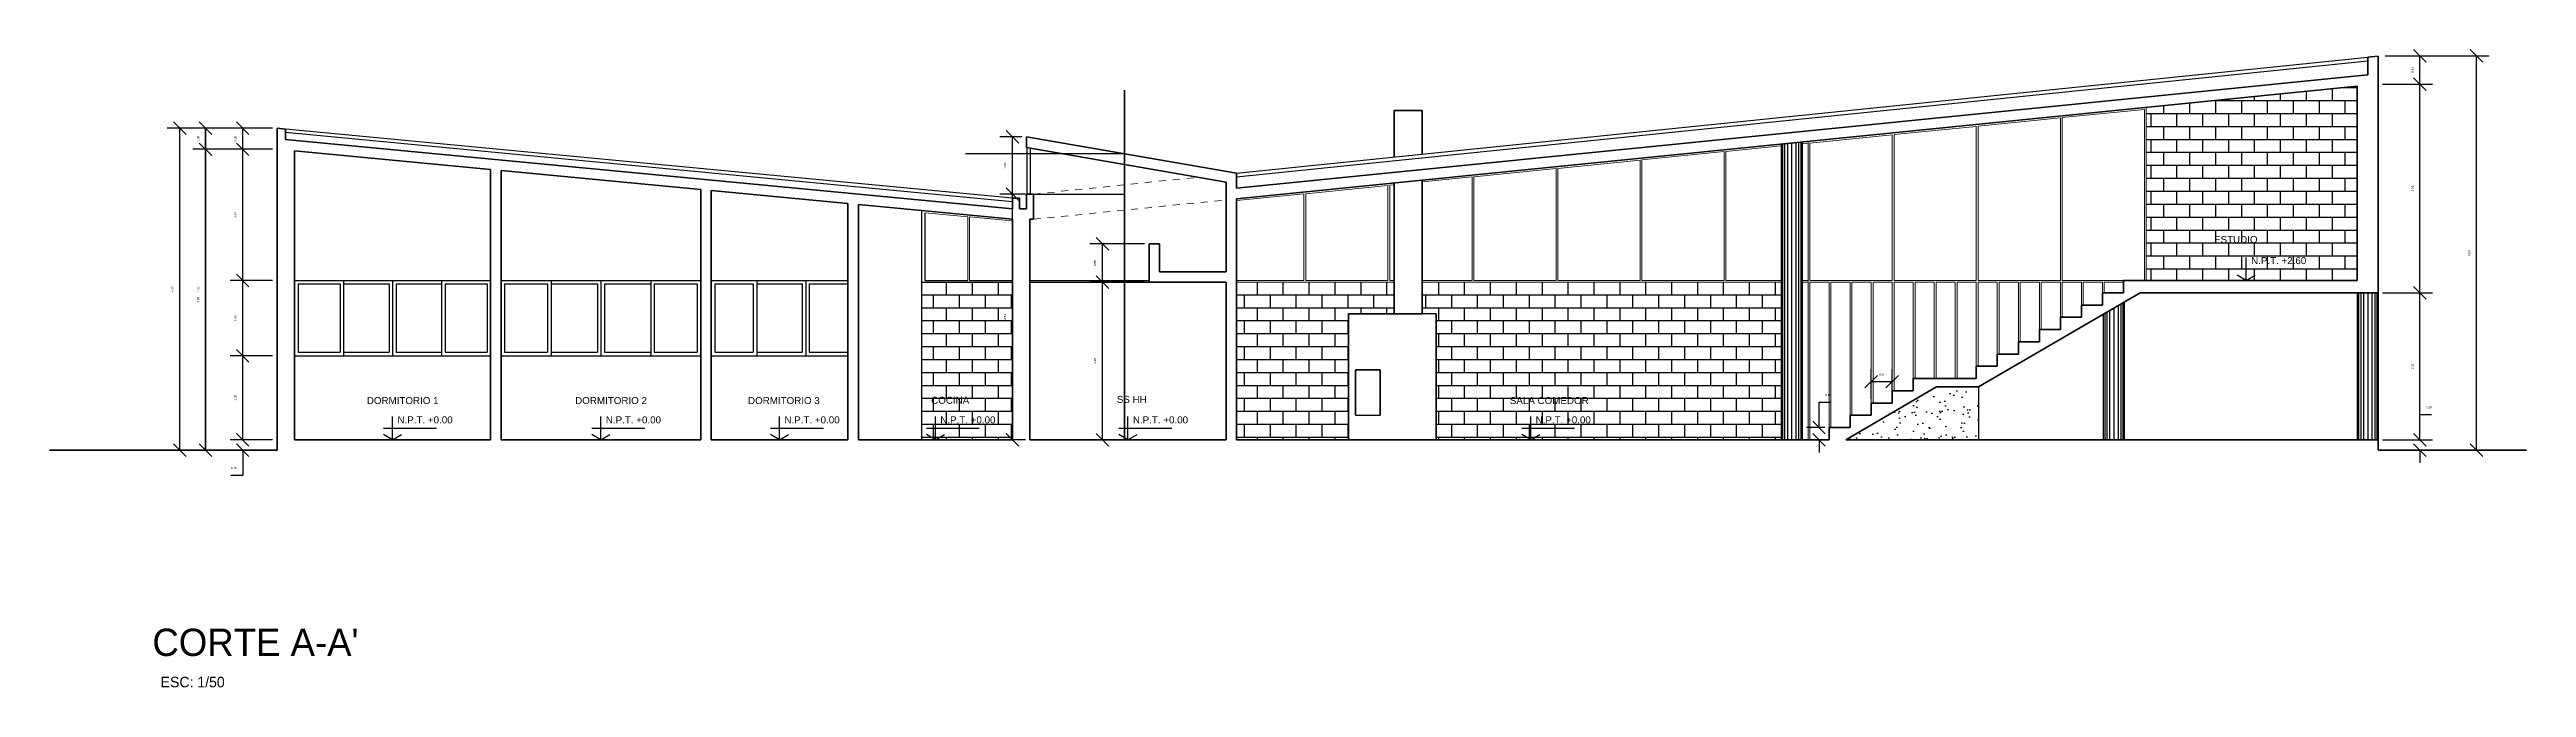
# Model space of a CAD drawing. Header units: millimetres. Extents: x 1110 to 1214, y 1038 to 1099.
# Drawn here: x 1175.25 to 1210.62, y 1050.05 to 1059.17 of the extents above; entities that cross this region are included whole.
import ezdxf

# ---------------------------------------------------------------- set-up
doc = ezdxf.new("R2010")
doc.units = ezdxf.units.MM
doc.linetypes.add('JIS_02_1.2', pattern=[2.5, 1.25, -1.25])
for name, color, linetype, lineweight in [('ELEVACIONES', 140, 'Continuous', 30), ('muros', 150, 'Continuous', 70), ('PROYECCION LOZA', 80, 'JIS_02_1.2', 5), ('texto de titulo', 7, 'Continuous', 40), ('TEXTOS', 251, 'Continuous', 60), ('VIDRIO', 8, 'Continuous', 0)]:
    doc.layers.add(name, color=color, linetype=linetype, lineweight=lineweight)
doc.layers.add('MUEBLES', color=253, linetype='Continuous')
doc.styles.add('Annotative', font='arial.ttf')
doc.styles.add('DESCRIPCION', font='arial.ttf', dxfattribs={"height": 0.1})
doc.styles.get("Standard").update_dxf_attribs({"font": 'arial.ttf'})
doc.dimstyles.get("Standard").update_dxf_attribs({"dimtxt": 0.03, "dimasz": 0.18, "dimexe": 0.18, "dimexo": 0.0625, "dimgap": 0.09, "dimtad": 1, "dimtoh": 1, "dimzin": 0, "dimdsep": 46, "dimtxsty": 'Annotative', "dimblk": 'OBLIQUE', "dimcen": 0.09, "dimadec": 0, "dimazin": 0, "dimtfac": 1, "dimtofl": 0, "dimtmove": 0, "dimatfit": 3, "dimldrblk": 'OBLIQUE', "dimfxl": 1, "dimtolj": 1, "dimtzin": 0, "dimarcsym": 0})

# ---------------------------------------------------------------- blocks, each defined once
blk = doc.blocks.new('A$C5B13684F')
for p, q in [((0, 0.165), (0.756, 0.165)), ((0.129, 0), (0.129, 0.33))]:
    blk.add_line(p, q)
at = {"lineweight": 30}
for q in [(0, 0.074), (0.258, 0.074)]:
    blk.add_line((0.129, 0), q, dxfattribs=at)
at = {"insert": (0.199, 0.334), "char_height": 0.1, "attachment_point": 1, "style": 'DESCRIPCION'}
blk.add_mtext_dynamic_manual_height_columns('N.P.T. +0.00', width=0.7841, gutter_width=0.5, heights=[0], dxfattribs=at)
blk = doc.blocks.new('_Oblique')
at = {"color": 0, "linetype": 'ByBlock', "lineweight": -2}
blk.add_line((-0.5, -0.5), (0.5, 0.5), dxfattribs=at)
blk = doc.blocks.new('*D141')
at = {"color": 0, "lineweight": -2}
for p, q in [((1178.437, 1054.791), (1177.83, 1054.791)), ((1178.01, 1053.591), (1178.01, 1054.791)), ((1178.437, 1053.591), (1177.83, 1053.591))]:
    blk.add_line(p, q, dxfattribs=at)
at = {"layer": 'Defpoints', "color": 0}
for p in [(1178.01, 1054.791), (1178.5, 1054.791), (1178.5, 1053.591)]:
    blk.add_point(p, dxfattribs=at)
at = {"color": 0, "lineweight": -2, "xscale": 0.18, "yscale": 0.18, "zscale": 0.18}
for p, rotation in [((1178.01, 1054.791), 90), ((1178.01, 1053.591), 270)]:
    blk.add_blockref('_Oblique', p, dxfattribs=dict(at, rotation=rotation))
at = {"color": 0, "insert": (1177.905, 1054.191), "char_height": 0.03, "attachment_point": 5, "rotation": 90, "style": 'Annotative'}
blk.add_mtext('\\A1;1.20', dxfattribs=at)
blk = doc.blocks.new('*D142')
at = {"color": 0, "lineweight": -2}
for p, q in [((1178.437, 1055.866), (1177.83, 1055.866)), ((1178.01, 1054.791), (1178.01, 1055.866)), ((1178.437, 1054.791), (1177.83, 1054.791))]:
    blk.add_line(p, q, dxfattribs=at)
at = {"layer": 'Defpoints', "color": 0}
for p in [(1178.01, 1055.866), (1178.5, 1055.866), (1178.5, 1054.791)]:
    blk.add_point(p, dxfattribs=at)
at = {"color": 0, "lineweight": -2, "xscale": 0.18, "yscale": 0.18, "zscale": 0.18}
for p, rotation in [((1178.01, 1055.866), 90), ((1178.01, 1054.791), 270)]:
    blk.add_blockref('_Oblique', p, dxfattribs=dict(at, rotation=rotation))
at = {"color": 0, "insert": (1177.905, 1055.328), "char_height": 0.03, "attachment_point": 5, "rotation": 90, "style": 'Annotative'}
blk.add_mtext('\\A1;1.08', dxfattribs=at)
blk = doc.blocks.new('*D143')
at = {"color": 0, "lineweight": -2}
for p, q in [((1178.437, 1057.74), (1177.83, 1057.74)), ((1178.01, 1055.866), (1178.01, 1057.74)), ((1178.437, 1055.866), (1177.83, 1055.866))]:
    blk.add_line(p, q, dxfattribs=at)
at = {"layer": 'Defpoints', "color": 0}
for p in [(1178.01, 1057.74), (1178.5, 1057.74), (1178.5, 1055.866)]:
    blk.add_point(p, dxfattribs=at)
at = {"color": 0, "lineweight": -2, "xscale": 0.18, "yscale": 0.18, "zscale": 0.18}
for p, rotation in [((1178.01, 1057.74), 90), ((1178.01, 1055.866), 270)]:
    blk.add_blockref('_Oblique', p, dxfattribs=dict(at, rotation=rotation))
at = {"color": 0, "insert": (1177.905, 1056.803), "char_height": 0.03, "attachment_point": 5, "rotation": 90, "style": 'Annotative'}
blk.add_mtext('\\A1;1.87', dxfattribs=at)
blk = doc.blocks.new('*D144')
at = {"color": 0, "lineweight": -2}
for p, q in [((1178.437, 1058.041), (1177.83, 1058.041)), ((1178.01, 1057.74), (1178.01, 1058.041)), ((1178.437, 1057.74), (1177.83, 1057.74))]:
    blk.add_line(p, q, dxfattribs=at)
at = {"layer": 'Defpoints', "color": 0}
for p in [(1178.01, 1058.041), (1178.5, 1058.041), (1178.5, 1057.74)]:
    blk.add_point(p, dxfattribs=at)
at = {"color": 0, "lineweight": -2, "xscale": 0.18, "yscale": 0.18, "zscale": 0.18}
for p, rotation in [((1178.01, 1058.041), 90), ((1178.01, 1057.74), 270)]:
    blk.add_blockref('_Oblique', p, dxfattribs=dict(at, rotation=rotation))
at = {"color": 0, "insert": (1177.905, 1057.891), "char_height": 0.03, "attachment_point": 5, "rotation": 90, "style": 'Annotative'}
blk.add_mtext('\\A1;0.30', dxfattribs=at)
blk = doc.blocks.new('*D145')
at = {"color": 0, "lineweight": -2}
for p, q in [((1178.437, 1053.591), (1177.83, 1053.591)), ((1178.01, 1053.591), (1178.01, 1053.771)), ((1178.437, 1053.441), (1177.83, 1053.441)), ((1178.01, 1053.441), (1178.01, 1053.081)), ((1178.01, 1053.081), (1177.842, 1053.081))]:
    blk.add_line(p, q, dxfattribs=at)
at = {"layer": 'Defpoints', "color": 0}
for p in [(1178.5, 1053.591), (1178.01, 1053.441), (1178.5, 1053.441)]:
    blk.add_point(p, dxfattribs=at)
at = {"color": 0, "lineweight": -2, "xscale": 0.18, "yscale": 0.18, "zscale": 0.18}
for p, rotation in [((1178.01, 1053.591), 270), ((1178.01, 1053.441), 90)]:
    blk.add_blockref('_Oblique', p, dxfattribs=dict(at, rotation=rotation))
at = {"color": 0, "insert": (1177.881, 1053.186), "char_height": 0.03, "attachment_point": 5, "style": 'Annotative'}
blk.add_mtext('\\A1;0.15', dxfattribs=at)
blk = doc.blocks.new('*D146')
at = {"color": 0, "lineweight": -2}
for p, q in [((1177.947, 1057.74), (1177.3, 1057.74)), ((1177.48, 1053.441), (1177.48, 1057.74)), ((1177.947, 1053.441), (1177.3, 1053.441))]:
    blk.add_line(p, q, dxfattribs=at)
at = {"layer": 'Defpoints', "color": 0}
for p in [(1177.48, 1057.74), (1178.01, 1057.74), (1178.01, 1053.441)]:
    blk.add_point(p, dxfattribs=at)
at = {"color": 0, "lineweight": -2, "xscale": 0.18, "yscale": 0.18, "zscale": 0.18}
for p, rotation in [((1177.48, 1057.74), 90), ((1177.48, 1053.441), 270)]:
    blk.add_blockref('_Oblique', p, dxfattribs=dict(at, rotation=rotation))
at = {"color": 0, "insert": (1177.375, 1055.591), "char_height": 0.03, "attachment_point": 5, "rotation": 90, "style": 'Annotative'}
blk.add_mtext('\\A1;4.30', dxfattribs=at)
blk = doc.blocks.new('*D147')
at = {"color": 0, "lineweight": -2}
for p, q in [((1177.947, 1058.041), (1177.3, 1058.041)), ((1177.48, 1057.74), (1177.48, 1058.041)), ((1177.947, 1057.74), (1177.3, 1057.74))]:
    blk.add_line(p, q, dxfattribs=at)
at = {"layer": 'Defpoints', "color": 0}
for p in [(1177.48, 1058.041), (1178.01, 1058.041), (1178.01, 1057.74)]:
    blk.add_point(p, dxfattribs=at)
at = {"color": 0, "lineweight": -2, "xscale": 0.18, "yscale": 0.18, "zscale": 0.18}
for p, rotation in [((1177.48, 1058.041), 90), ((1177.48, 1057.74), 270)]:
    blk.add_blockref('_Oblique', p, dxfattribs=dict(at, rotation=rotation))
at = {"color": 0, "insert": (1177.375, 1057.891), "char_height": 0.03, "attachment_point": 5, "rotation": 90, "style": 'Annotative'}
blk.add_mtext('\\A1;0.30', dxfattribs=at)
blk = doc.blocks.new('*D148')
at = {"color": 0, "lineweight": -2}
for p, q in [((1177.947, 1058.041), (1177.3, 1058.041)), ((1177.48, 1058.041), (1177.48, 1053.441)), ((1177.418, 1053.441), (1177.3, 1053.441))]:
    blk.add_line(p, q, dxfattribs=at)
at = {"layer": 'Defpoints', "color": 0}
for p in [(1178.01, 1058.041), (1177.48, 1053.441), (1177.48, 1053.441)]:
    blk.add_point(p, dxfattribs=at)
at = {"color": 0, "lineweight": -2, "xscale": 0.18, "yscale": 0.18, "zscale": 0.18}
for p, rotation in [((1177.48, 1058.041), 90), ((1177.48, 1053.441), 270)]:
    blk.add_blockref('_Oblique', p, dxfattribs=dict(at, rotation=rotation))
at = {"color": 0, "insert": (1177.375, 1055.741), "char_height": 0.03, "attachment_point": 5, "rotation": 90, "style": 'Annotative'}
blk.add_mtext('\\A1;4.60', dxfattribs=at)
blk = doc.blocks.new('*D149')
at = {"color": 0, "lineweight": -2}
for p, q in [((1177.418, 1058.041), (1176.933, 1058.041)), ((1177.113, 1053.441), (1177.113, 1058.041)), ((1177.418, 1053.441), (1176.933, 1053.441))]:
    blk.add_line(p, q, dxfattribs=at)
at = {"layer": 'Defpoints', "color": 0}
for p in [(1177.113, 1058.041), (1177.48, 1058.041), (1177.48, 1053.441)]:
    blk.add_point(p, dxfattribs=at)
at = {"color": 0, "lineweight": -2, "xscale": 0.18, "yscale": 0.18, "zscale": 0.18}
for p, rotation in [((1177.113, 1058.041), 90), ((1177.113, 1053.441), 270)]:
    blk.add_blockref('_Oblique', p, dxfattribs=dict(at, rotation=rotation))
at = {"color": 0, "insert": (1177.007, 1055.741), "char_height": 0.03, "attachment_point": 5, "rotation": 90, "style": 'Annotative'}
blk.add_mtext('\\A1;4.60', dxfattribs=at)
blk = doc.blocks.new('*D150')
at = {"color": 0, "lineweight": -2}
for p, q in [((1190.887, 1055.841), (1190.105, 1055.841)), ((1190.285, 1053.591), (1190.285, 1055.841)), ((1190.887, 1053.591), (1190.105, 1053.591))]:
    blk.add_line(p, q, dxfattribs=at)
at = {"layer": 'Defpoints', "color": 0}
for p in [(1190.285, 1055.841), (1190.95, 1055.841), (1190.95, 1053.591)]:
    blk.add_point(p, dxfattribs=at)
at = {"color": 0, "lineweight": -2, "xscale": 0.18, "yscale": 0.18, "zscale": 0.18}
for p, rotation in [((1190.285, 1055.841), 90), ((1190.285, 1053.591), 270)]:
    blk.add_blockref('_Oblique', p, dxfattribs=dict(at, rotation=rotation))
at = {"color": 0, "insert": (1190.179, 1054.716), "char_height": 0.03, "attachment_point": 5, "rotation": 90, "style": 'Annotative'}
blk.add_mtext('\\A1;2.25', dxfattribs=at)
blk = doc.blocks.new('*D151')
at = {"color": 0, "lineweight": -2}
for p, q in [((1190.887, 1056.391), (1190.105, 1056.391)), ((1190.285, 1055.841), (1190.285, 1056.391)), ((1190.887, 1055.841), (1190.105, 1055.841))]:
    blk.add_line(p, q, dxfattribs=at)
at = {"layer": 'Defpoints', "color": 0}
for p in [(1190.285, 1056.391), (1190.95, 1056.391), (1190.95, 1055.841)]:
    blk.add_point(p, dxfattribs=at)
at = {"color": 0, "lineweight": -2, "xscale": 0.18, "yscale": 0.18, "zscale": 0.18}
for p, rotation in [((1190.285, 1056.391), 90), ((1190.285, 1055.841), 270)]:
    blk.add_blockref('_Oblique', p, dxfattribs=dict(at, rotation=rotation))
at = {"color": 0, "insert": (1190.179, 1056.116), "char_height": 0.03, "attachment_point": 5, "rotation": 90, "style": 'Annotative'}
blk.add_mtext('\\A1;0.55', dxfattribs=at)
blk = doc.blocks.new('*D152')
at = {"color": 0, "lineweight": -2}
for p, q in [((1189.187, 1057.099), (1188.82, 1057.099)), ((1189, 1053.591), (1189, 1057.099)), ((1189.187, 1053.591), (1188.82, 1053.591))]:
    blk.add_line(p, q, dxfattribs=at)
at = {"layer": 'Defpoints', "color": 0}
for p in [(1189, 1057.099), (1189.25, 1057.099), (1189.25, 1053.591)]:
    blk.add_point(p, dxfattribs=at)
at = {"color": 0, "lineweight": -2, "xscale": 0.18, "yscale": 0.18, "zscale": 0.18}
for p, rotation in [((1189, 1057.099), 90), ((1189, 1053.591), 270)]:
    blk.add_blockref('_Oblique', p, dxfattribs=dict(at, rotation=rotation))
at = {"color": 0, "insert": (1188.894, 1055.345), "char_height": 0.03, "attachment_point": 5, "rotation": 90, "style": 'Annotative'}
blk.add_mtext('\\A1;3.51', dxfattribs=at)
blk = doc.blocks.new('*D153')
at = {"color": 0, "lineweight": -2}
for p, q in [((1189.137, 1057.919), (1188.82, 1057.919)), ((1189, 1057.099), (1189, 1057.919)), ((1189.187, 1057.099), (1188.82, 1057.099))]:
    blk.add_line(p, q, dxfattribs=at)
at = {"layer": 'Defpoints', "color": 0}
for p in [(1189, 1057.919), (1189.2, 1057.919), (1189.25, 1057.099)]:
    blk.add_point(p, dxfattribs=at)
at = {"color": 0, "lineweight": -2, "xscale": 0.18, "yscale": 0.18, "zscale": 0.18}
for p, rotation in [((1189, 1057.919), 90), ((1189, 1057.099), 270)]:
    blk.add_blockref('_Oblique', p, dxfattribs=dict(at, rotation=rotation))
at = {"color": 0, "insert": (1188.894, 1057.509), "char_height": 0.03, "attachment_point": 5, "rotation": 90, "style": 'Annotative'}
blk.add_mtext('\\A1;0.82', dxfattribs=at)
blk = doc.blocks.new('*D154')
at = {"color": 0, "lineweight": -2}
for p, q in [((1200.516, 1053.766), (1200.516, 1054.126)), ((1200.516, 1054.126), (1200.684, 1054.126)), ((1200.6, 1053.766), (1200.336, 1053.766)), ((1200.6, 1053.591), (1200.336, 1053.591)), ((1200.516, 1053.591), (1200.516, 1053.411))]:
    blk.add_line(p, q, dxfattribs=at)
at = {"layer": 'Defpoints', "color": 0}
for p in [(1200.516, 1053.766), (1200.662, 1053.766), (1200.662, 1053.591)]:
    blk.add_point(p, dxfattribs=at)
at = {"color": 0, "lineweight": -2, "xscale": 0.18, "yscale": 0.18, "zscale": 0.18}
for p, rotation in [((1200.516, 1053.766), 270), ((1200.516, 1053.591), 90)]:
    blk.add_blockref('_Oblique', p, dxfattribs=dict(at, rotation=rotation))
at = {"color": 0, "insert": (1200.645, 1054.231), "char_height": 0.03, "attachment_point": 5, "style": 'Annotative'}
blk.add_mtext('\\A1;0.18', dxfattribs=at)
blk = doc.blocks.new('*D155')
at = {"color": 0, "lineweight": -2}
for p, q in [((1201.262, 1054.178), (1201.262, 1054.601)), ((1201.562, 1054.178), (1201.562, 1054.601)), ((1201.262, 1054.421), (1201.562, 1054.421))]:
    blk.add_line(p, q, dxfattribs=at)
at = {"layer": 'Defpoints', "color": 0}
for p in [(1201.562, 1054.421), (1201.262, 1054.116), (1201.562, 1054.116)]:
    blk.add_point(p, dxfattribs=at)
at = {"color": 0, "lineweight": -2, "xscale": 0.18, "yscale": 0.18, "zscale": 0.18, "rotation": 180}
blk.add_blockref('_Oblique', (1201.262, 1054.421), dxfattribs=at)
at = {"color": 0, "lineweight": -2, "xscale": 0.18, "yscale": 0.18, "zscale": 0.18}
blk.add_blockref('_Oblique', (1201.562, 1054.421), dxfattribs=at)
at = {"color": 0, "insert": (1201.412, 1054.526), "char_height": 0.03, "attachment_point": 5, "style": 'Annotative'}
blk.add_mtext('\\A1;0.30', dxfattribs=at)
blk = doc.blocks.new('*D156')
at = {"color": 0, "lineweight": -2}
for p, q in [((1209.095, 1053.591), (1209.095, 1053.951)), ((1209.095, 1053.951), (1209.263, 1053.951)), ((1208.562, 1053.591), (1209.275, 1053.591)), ((1208.562, 1053.441), (1209.275, 1053.441)), ((1209.095, 1053.441), (1209.095, 1053.261))]:
    blk.add_line(p, q, dxfattribs=at)
at = {"layer": 'Defpoints', "color": 0}
for p in [(1208.5, 1053.591), (1209.095, 1053.591), (1208.5, 1053.441)]:
    blk.add_point(p, dxfattribs=at)
at = {"color": 0, "lineweight": -2, "xscale": 0.18, "yscale": 0.18, "zscale": 0.18}
for p, rotation in [((1209.095, 1053.591), 270), ((1209.095, 1053.441), 90)]:
    blk.add_blockref('_Oblique', p, dxfattribs=dict(at, rotation=rotation))
at = {"color": 0, "insert": (1209.224, 1054.056), "char_height": 0.03, "attachment_point": 5, "style": 'Annotative'}
blk.add_mtext('\\A1;0.15', dxfattribs=at)
blk = doc.blocks.new('*D157')
at = {"color": 0, "lineweight": -2}
for p, q in [((1208.562, 1055.691), (1209.275, 1055.691)), ((1209.095, 1053.591), (1209.095, 1055.691)), ((1208.562, 1053.591), (1209.275, 1053.591))]:
    blk.add_line(p, q, dxfattribs=at)
at = {"layer": 'Defpoints', "color": 0}
for p in [(1208.5, 1055.691), (1209.095, 1055.691), (1208.5, 1053.591)]:
    blk.add_point(p, dxfattribs=at)
at = {"color": 0, "lineweight": -2, "xscale": 0.18, "yscale": 0.18, "zscale": 0.18}
for p, rotation in [((1209.095, 1055.691), 90), ((1209.095, 1053.591), 270)]:
    blk.add_blockref('_Oblique', p, dxfattribs=dict(at, rotation=rotation))
at = {"color": 0, "insert": (1208.99, 1054.641), "char_height": 0.03, "attachment_point": 5, "rotation": 90, "style": 'Annotative'}
blk.add_mtext('\\A1;2.10', dxfattribs=at)
blk = doc.blocks.new('*D158')
at = {"color": 0, "lineweight": -2}
for p, q in [((1208.562, 1058.67), (1209.275, 1058.67)), ((1209.095, 1055.691), (1209.095, 1058.67)), ((1208.562, 1055.691), (1209.275, 1055.691))]:
    blk.add_line(p, q, dxfattribs=at)
at = {"layer": 'Defpoints', "color": 0}
for p in [(1208.5, 1058.67), (1209.095, 1058.67), (1208.5, 1055.691)]:
    blk.add_point(p, dxfattribs=at)
at = {"color": 0, "lineweight": -2, "xscale": 0.18, "yscale": 0.18, "zscale": 0.18}
for p, rotation in [((1209.095, 1058.67), 90), ((1209.095, 1055.691), 270)]:
    blk.add_blockref('_Oblique', p, dxfattribs=dict(at, rotation=rotation))
at = {"color": 0, "insert": (1208.99, 1057.18), "char_height": 0.03, "attachment_point": 5, "rotation": 90, "style": 'Annotative'}
blk.add_mtext('\\A1;2.98', dxfattribs=at)
blk = doc.blocks.new('*D159')
at = {"color": 0, "lineweight": -2}
for p, q in [((1208.6, 1059.075), (1209.275, 1059.075)), ((1209.095, 1058.67), (1209.095, 1059.075)), ((1208.562, 1058.67), (1209.275, 1058.67))]:
    blk.add_line(p, q, dxfattribs=at)
at = {"layer": 'Defpoints', "color": 0}
for p in [(1208.538, 1059.075), (1209.095, 1059.075), (1208.5, 1058.67)]:
    blk.add_point(p, dxfattribs=at)
at = {"color": 0, "lineweight": -2, "xscale": 0.18, "yscale": 0.18, "zscale": 0.18}
for p, rotation in [((1209.095, 1059.075), 90), ((1209.095, 1058.67), 270)]:
    blk.add_blockref('_Oblique', p, dxfattribs=dict(at, rotation=rotation))
at = {"color": 0, "insert": (1208.99, 1058.873), "char_height": 0.03, "attachment_point": 5, "rotation": 90, "style": 'Annotative'}
blk.add_mtext('\\A1;0.41', dxfattribs=at)
blk = doc.blocks.new('*D160')
at = {"color": 0, "lineweight": -2}
for p, q in [((1209.158, 1059.075), (1210.085, 1059.075)), ((1209.905, 1053.441), (1209.905, 1059.075)), ((1209.158, 1053.441), (1210.085, 1053.441))]:
    blk.add_line(p, q, dxfattribs=at)
at = {"layer": 'Defpoints', "color": 0}
for p in [(1209.095, 1059.075), (1209.905, 1059.075), (1209.095, 1053.441)]:
    blk.add_point(p, dxfattribs=at)
at = {"color": 0, "lineweight": -2, "xscale": 0.18, "yscale": 0.18, "zscale": 0.18}
for p, rotation in [((1209.905, 1059.075), 90), ((1209.905, 1053.441), 270)]:
    blk.add_blockref('_Oblique', p, dxfattribs=dict(at, rotation=rotation))
at = {"color": 0, "insert": (1209.799, 1056.258), "char_height": 0.03, "attachment_point": 5, "rotation": 90, "style": 'Annotative'}
blk.add_mtext('\\A1;5.63', dxfattribs=at)

msp = doc.modelspace()

# ---------------------------------------------------------------- hatches: boundary and pattern name
h = msp.add_hatch()
h.set_pattern_fill('AR-B816', color=24, scale=0.00091)
h.paths.add_polyline_path([(1208.2, 1058.64), (1205.187, 1058.337), (1205.187, 1055.866), (1208.2, 1055.866)])
h.paths.add_polyline_path([(1206.12, 1056.346), (1206.791, 1056.346), (1206.791, 1056.552), (1206.12, 1056.552)], flags=24)
h.paths.add_polyline_path([(1206.65, 1056.045), (1207.488, 1056.045), (1207.488, 1056.251), (1206.65, 1056.251)], flags=24)
h = msp.add_hatch()
h.set_pattern_fill('AR-B816', color=24, scale=0.00091)
h.paths.add_polyline_path([(1187.7, 1053.591), (1189, 1053.591), (1189, 1055.841), (1187.7, 1055.841)])
h.paths.add_polyline_path([(1192.2, 1055.841), (1192.2, 1053.591), (1193.8, 1053.591), (1193.8, 1055.391), (1194.45, 1055.391), (1194.45, 1055.841)])
h.paths.add_polyline_path([(1195.05, 1053.591), (1199.975, 1053.591), (1199.975, 1055.841), (1194.85, 1055.841), (1194.85, 1055.391), (1195.05, 1055.391)])
h.paths.add_polyline_path([(1187.808, 1054.049), (1188.401, 1054.049), (1188.401, 1054.255), (1187.808, 1054.255)], flags=24)
h.paths.add_polyline_path([(1196.071, 1054.045), (1197.246, 1054.045), (1197.246, 1054.251), (1196.071, 1054.251)], flags=24)
h.paths.add_polyline_path([(1196.434, 1053.77), (1197.273, 1053.77), (1197.273, 1053.976), (1196.434, 1053.976)], flags=24)
h = msp.add_hatch()
h.set_pattern_fill('AR-SAND', color=0, scale=0.0056, angle=45)
h.paths.add_polyline_path([(1202.795, 1054.346), (1202.195, 1054.346), (1200.9, 1053.591), (1202.795, 1053.591)])

# ---------------------------------------------------------------- linework, layer by layer
at = {"color": 4}
for p, q in [((1189.21, 1057.099), (1189.21, 1057.765)), ((1189.26, 1057.099), (1189.26, 1057.756)), ((1189.25, 1055.866), (1190.95, 1055.866)), ((1189.25, 1055.841), (1190.95, 1055.841))]:
    msp.add_line(p, q, dxfattribs=at)
at = {"color": 0}
for p, q in [((1190.6, 1057.675), (1188.328, 1057.675)), ((1189.3, 1057.099), (1190.6, 1057.099)), ((1202.795, 1054.346), (1202.795, 1053.591))]:
    msp.add_line(p, q, dxfattribs=at)
for p, q in [((1187.7, 1056.864), (1187.7, 1053.591)), ((1206.486, 1056.031), (1207.242, 1056.031)), ((1206.615, 1055.866), (1206.615, 1056.196)), ((1196.4, 1053.591), (1196.4, 1053.921)), ((1196.271, 1053.756), (1197.027, 1053.756))]:
    msp.add_line(p, q)
at = {"lineweight": 30}
for p, q in [((1206.615, 1055.866), (1206.486, 1055.94)), ((1206.615, 1055.866), (1206.744, 1055.94)), ((1196.4, 1053.591), (1196.271, 1053.665)), ((1196.4, 1053.591), (1196.529, 1053.665))]:
    msp.add_line(p, q, dxfattribs=at)
at = {"lineweight": 100}
for p, q in [((1178.75, 1053.591), (1181.55, 1053.591)), ((1181.7, 1053.591), (1184.55, 1053.591)), ((1184.7, 1053.591), (1186.65, 1053.591)), ((1186.8, 1053.591), (1189, 1053.591)), ((1189.25, 1053.591), (1192.05, 1053.591)), ((1192.2, 1053.591), (1200.662, 1053.591)), ((1200.9, 1053.591), (1208.5, 1053.591)), ((1208.5, 1053.591), (1208.5, 1053.441)), ((1175.252, 1053.441), (1178.5, 1053.441)), ((1208.5, 1053.441), (1210.617, 1053.441))]:
    msp.add_line(p, q, dxfattribs=at)
at = {"layer": 'ELEVACIONES', "lineweight": 35}
for p, q in [((1194.45, 1058.292), (1194.45, 1057.628)), ((1194.45, 1058.292), (1194.85, 1058.292)), ((1194.85, 1058.292), (1194.85, 1057.669)), ((1194.45, 1057.258), (1194.45, 1055.391)), ((1194.85, 1057.298), (1194.85, 1055.391)), ((1193.8, 1055.391), (1193.8, 1053.591)), ((1194.85, 1055.391), (1193.8, 1055.391)), ((1195.05, 1055.391), (1195.05, 1053.591)), ((1193.9, 1054.591), (1193.9, 1053.941)), ((1193.9, 1054.591), (1194.25, 1054.591)), ((1194.25, 1054.591), (1194.25, 1053.941))]:
    msp.add_line(p, q, dxfattribs=at)
at = {"layer": 'ELEVACIONES'}
for p, q in [((1195.05, 1055.391), (1194.85, 1055.391)), ((1193.9, 1053.941), (1194.25, 1053.941))]:
    msp.add_line(p, q, dxfattribs=at)
at = {"layer": 'MUEBLES'}
for p, q in [((1192.2, 1057.397), (1208.35, 1059.056)), ((1192.2, 1057.347), (1208.35, 1059.006)), ((1189, 1057.041), (1178.62, 1058.029)), ((1188.995, 1056.991), (1178.62, 1057.979)), ((1199.975, 1057.813), (1199.975, 1053.591)), ((1199.995, 1057.815), (1199.995, 1053.591)), ((1200.025, 1057.818), (1200.025, 1053.591)), ((1200.065, 1057.822), (1200.065, 1053.591)), ((1200.125, 1057.828), (1200.125, 1053.591)), ((1200.185, 1057.834), (1200.185, 1053.591)), ((1200.225, 1057.838), (1200.225, 1053.591)), ((1200.255, 1057.842), (1200.255, 1053.591)), ((1200.275, 1057.844), (1200.275, 1053.591)), ((1187.75, 1056.834), (1187.75, 1055.866)), ((1178.75, 1055.866), (1181.55, 1055.866)), ((1178.8, 1055.816), (1179.4, 1055.816)), ((1178.8, 1055.816), (1178.8, 1054.841)), ((1179.4, 1055.816), (1179.4, 1054.841)), ((1179.45, 1055.866), (1179.45, 1054.791)), ((1179.45, 1055.816), (1180.1, 1055.816)), ((1180.1, 1055.816), (1180.1, 1054.841)), ((1180.15, 1055.866), (1180.15, 1054.791)), ((1180.2, 1055.816), (1180.2, 1054.841)), ((1180.2, 1055.816), (1180.85, 1055.816)), ((1180.85, 1055.866), (1180.85, 1054.791)), ((1180.9, 1055.816), (1180.9, 1054.841)), ((1180.9, 1055.816), (1181.5, 1055.816)), ((1181.5, 1055.816), (1181.5, 1054.841)), ((1181.7, 1055.866), (1184.55, 1055.866)), ((1181.75, 1055.816), (1182.362, 1055.816)), ((1181.75, 1055.816), (1181.75, 1054.841)), ((1182.362, 1055.816), (1182.362, 1054.841)), ((1182.412, 1055.866), (1182.412, 1054.791)), ((1182.412, 1055.816), (1183.075, 1055.816)), ((1183.075, 1055.816), (1183.075, 1054.841)), ((1183.125, 1055.866), (1183.125, 1054.791)), ((1183.175, 1055.816), (1183.175, 1054.841)), ((1183.175, 1055.816), (1183.837, 1055.816)), ((1183.837, 1055.866), (1183.837, 1054.791)), ((1183.887, 1055.816), (1183.887, 1054.841)), ((1183.887, 1055.816), (1184.5, 1055.816)), ((1184.5, 1055.816), (1184.5, 1054.841)), ((1184.7, 1055.866), (1186.65, 1055.866)), ((1184.75, 1055.816), (1185.3, 1055.816)), ((1184.75, 1055.816), (1184.75, 1054.841)), ((1185.3, 1055.816), (1185.3, 1054.841)), ((1185.35, 1055.866), (1185.35, 1054.791)), ((1185.35, 1055.816), (1186, 1055.816)), ((1186, 1055.816), (1186, 1054.841)), ((1186.05, 1055.866), (1186.05, 1054.791)), ((1186.1, 1055.816), (1186.1, 1054.841)), ((1186.1, 1055.816), (1186.65, 1055.816)), ((1187.7, 1055.841), (1189, 1055.841)), ((1187.75, 1055.866), (1188.362, 1055.866)), ((1188.387, 1055.866), (1189, 1055.866)), ((1208.2, 1055.691), (1208.2, 1053.591)), ((1208.22, 1055.691), (1208.22, 1053.591)), ((1208.25, 1055.691), (1208.25, 1053.591)), ((1208.29, 1055.691), (1208.29, 1053.591)), ((1208.35, 1055.691), (1208.35, 1053.591)), ((1208.41, 1055.691), (1208.41, 1053.591)), ((1208.45, 1055.691), (1208.45, 1053.591)), ((1208.48, 1055.691), (1208.48, 1053.591)), ((1208.5, 1055.691), (1208.5, 1053.591)), ((1204.575, 1055.384), (1204.575, 1053.591)), ((1204.595, 1055.396), (1204.595, 1053.591)), ((1204.625, 1055.413), (1204.625, 1053.591)), ((1204.665, 1055.437), (1204.665, 1053.591)), ((1204.725, 1055.472), (1204.725, 1053.591)), ((1204.785, 1055.507), (1204.785, 1053.591)), ((1204.825, 1055.53), (1204.825, 1053.591)), ((1204.855, 1055.547), (1204.855, 1053.591)), ((1204.875, 1055.559), (1204.875, 1053.591)), ((1178.75, 1054.791), (1181.55, 1054.791)), ((1178.8, 1054.841), (1179.4, 1054.841)), ((1179.45, 1054.841), (1180.1, 1054.841)), ((1180.2, 1054.841), (1180.85, 1054.841)), ((1180.9, 1054.841), (1181.5, 1054.841)), ((1181.7, 1054.791), (1184.55, 1054.791)), ((1181.75, 1054.841), (1182.362, 1054.841)), ((1182.412, 1054.841), (1183.075, 1054.841)), ((1183.175, 1054.841), (1183.837, 1054.841)), ((1183.887, 1054.841), (1184.5, 1054.841)), ((1184.7, 1054.791), (1186.65, 1054.791)), ((1184.75, 1054.841), (1185.3, 1054.841)), ((1185.35, 1054.841), (1186, 1054.841)), ((1186.1, 1054.841), (1186.65, 1054.841))]:
    msp.add_line(p, q, dxfattribs=at)
at = {"layer": 'muros', "color": 5}
for p, q in [((1208.35, 1059.056), (1208.5, 1059.071)), ((1208.35, 1059.056), (1208.35, 1058.806)), ((1208.5, 1059.071), (1208.5, 1055.691)), ((1190.6, 1058.587), (1190.6, 1053.591)), ((1192.2, 1057.183), (1208.35, 1058.806)), ((1192.2, 1057.032), (1208.2, 1058.64)), ((1208.2, 1058.64), (1208.2, 1055.866)), ((1178.5, 1058.041), (1178.5, 1053.441)), ((1178.62, 1058.029), (1178.5, 1058.041)), ((1178.62, 1058.03), (1178.62, 1057.88)), ((1189, 1056.891), (1178.62, 1057.88)), ((1192.2, 1057.397), (1189.2, 1057.919)), ((1189.2, 1057.766), (1189.2, 1057.919)), ((1192.05, 1057.271), (1189.2, 1057.766)), ((1178.75, 1057.717), (1178.75, 1053.591)), ((1181.55, 1057.45), (1178.75, 1057.717)), ((1181.55, 1057.45), (1181.55, 1053.591)), ((1181.7, 1057.436), (1181.7, 1053.591)), ((1184.55, 1057.164), (1181.7, 1057.436)), ((1192.2, 1057.397), (1192.2, 1057.183)), ((1184.55, 1057.164), (1184.55, 1053.591)), ((1184.7, 1057.15), (1184.7, 1053.591)), ((1186.65, 1056.964), (1184.7, 1057.15)), ((1189.2, 1057.099), (1189.2, 1056.891)), ((1189.3, 1057.099), (1189.2, 1057.099)), ((1189.3, 1057.099), (1189.3, 1056.74)), ((1192.05, 1057.271), (1192.05, 1055.991)), ((1186.65, 1056.964), (1186.65, 1053.591)), ((1186.8, 1056.95), (1186.8, 1053.591)), ((1189, 1056.74), (1186.8, 1056.95)), ((1189, 1057.041), (1189, 1056.891)), ((1189, 1057.041), (1189.1, 1057.041)), ((1189, 1056.74), (1189, 1053.591)), ((1189.1, 1057.041), (1189.1, 1056.891)), ((1189.1, 1056.891), (1189.2, 1056.891)), ((1189.25, 1056.74), (1189.25, 1053.591)), ((1189.25, 1056.74), (1189.3, 1056.74)), ((1192.2, 1057.032), (1192.2, 1053.591)), ((1190.95, 1056.391), (1190.95, 1055.841)), ((1190.95, 1056.391), (1191.1, 1056.391)), ((1191.1, 1056.391), (1191.1, 1055.991)), ((1192.05, 1055.991), (1191.1, 1055.991)), ((1190.95, 1055.841), (1192.05, 1055.841)), ((1192.05, 1055.841), (1190.95, 1055.841)), ((1192.05, 1055.841), (1192.05, 1053.591)), ((1202.795, 1054.346), (1205.1, 1055.691)), ((1204.562, 1055.691), (1204.862, 1055.691)), ((1204.562, 1055.691), (1204.562, 1055.516)), ((1204.862, 1055.866), (1204.862, 1055.691)), ((1204.862, 1055.866), (1208.2, 1055.866)), ((1205.1, 1055.691), (1208.5, 1055.691)), ((1203.962, 1055.341), (1204.262, 1055.341)), ((1203.962, 1055.341), (1203.962, 1055.166)), ((1204.262, 1055.516), (1204.562, 1055.516)), ((1204.262, 1055.516), (1204.262, 1055.341)), ((1203.362, 1054.991), (1203.662, 1054.991)), ((1203.362, 1054.991), (1203.362, 1054.816)), ((1203.662, 1055.166), (1203.962, 1055.166)), ((1203.662, 1055.166), (1203.662, 1054.991)), ((1202.762, 1054.641), (1203.062, 1054.641)), ((1202.762, 1054.641), (1202.762, 1054.466)), ((1203.062, 1054.816), (1203.362, 1054.816)), ((1203.062, 1054.816), (1203.062, 1054.641)), ((1200.9, 1053.591), (1202.195, 1054.346)), ((1201.562, 1054.291), (1201.562, 1054.116)), ((1201.562, 1054.291), (1201.862, 1054.291)), ((1201.862, 1054.466), (1201.862, 1054.291)), ((1201.862, 1054.466), (1202.762, 1054.466)), ((1202.195, 1054.346), (1202.795, 1054.346)), ((1200.962, 1053.941), (1200.962, 1053.766)), ((1200.962, 1053.941), (1201.262, 1053.941)), ((1201.262, 1054.116), (1201.262, 1053.941)), ((1201.262, 1054.116), (1201.562, 1054.116)), ((1200.662, 1053.766), (1200.662, 1053.591)), ((1200.662, 1053.766), (1200.962, 1053.766))]:
    msp.add_line(p, q, dxfattribs=at)
at = {"layer": 'PROYECCION LOZA', "ltscale": 0.05}
for p, q in [((1189.3, 1057.099), (1191.649, 1057.341)), ((1189.3, 1056.74), (1192.05, 1057.017))]:
    msp.add_line(p, q, dxfattribs=at)
at = {"layer": 'VIDRIO'}
for p, q in [((1202.787, 1058.071), (1203.962, 1058.189)), ((1203.962, 1055.866), (1203.962, 1058.189)), ((1203.987, 1058.192), (1205.162, 1058.31)), ((1203.987, 1055.866), (1203.987, 1058.192)), ((1205.162, 1055.866), (1205.162, 1058.31)), ((1205.187, 1055.866), (1205.187, 1058.337)), ((1199.187, 1057.709), (1199.975, 1057.788)), ((1200.275, 1057.818), (1200.362, 1057.827)), ((1200.362, 1053.591), (1200.362, 1057.852)), ((1200.362, 1055.866), (1200.362, 1057.852)), ((1200.387, 1057.83), (1201.562, 1057.948)), ((1200.387, 1055.866), (1200.387, 1057.83)), ((1200.387, 1055.866), (1200.387, 1057.83)), ((1201.562, 1055.866), (1201.562, 1057.948)), ((1201.587, 1057.95), (1202.762, 1058.068)), ((1201.587, 1055.866), (1201.587, 1057.95)), ((1202.762, 1055.866), (1202.762, 1058.068)), ((1202.787, 1055.866), (1202.787, 1058.071)), ((1195.587, 1057.347), (1196.762, 1057.465)), ((1196.762, 1055.866), (1196.762, 1057.465)), ((1196.762, 1055.866), (1196.762, 1057.465)), ((1196.787, 1057.468), (1197.962, 1057.586)), ((1196.787, 1055.866), (1196.787, 1057.468)), ((1196.787, 1055.866), (1196.787, 1057.468)), ((1197.962, 1055.866), (1197.962, 1057.586)), ((1197.987, 1057.588), (1199.162, 1057.707)), ((1197.987, 1055.866), (1197.987, 1057.588)), ((1199.162, 1055.866), (1199.162, 1057.707)), ((1199.187, 1055.866), (1199.187, 1057.709)), ((1192.202, 1057.007), (1193.162, 1057.104)), ((1193.162, 1055.866), (1193.162, 1057.104)), ((1193.162, 1055.866), (1193.162, 1057.104)), ((1193.187, 1057.106), (1194.362, 1057.224)), ((1193.187, 1055.866), (1193.187, 1057.106)), ((1193.187, 1055.866), (1193.187, 1057.106)), ((1194.362, 1055.866), (1194.362, 1057.224)), ((1194.387, 1057.227), (1194.45, 1057.233)), ((1194.387, 1055.866), (1194.387, 1057.227)), ((1194.85, 1057.273), (1195.562, 1057.345)), ((1195.562, 1055.866), (1195.562, 1057.345)), ((1195.587, 1055.866), (1195.587, 1057.347)), ((1186.8, 1056.925), (1186.797, 1056.925)), ((1188.362, 1056.776), (1187.75, 1056.834)), ((1188.362, 1055.866), (1188.362, 1056.776)), ((1188.387, 1055.866), (1188.387, 1056.774)), ((1188.997, 1056.716), (1188.387, 1056.774)), ((1193.162, 1055.866), (1192.2, 1055.866)), ((1194.45, 1055.841), (1192.2, 1055.841)), ((1194.362, 1055.866), (1193.187, 1055.866)), ((1194.45, 1055.866), (1194.387, 1055.866)), ((1195.562, 1055.866), (1194.85, 1055.866)), ((1199.975, 1055.841), (1194.85, 1055.841)), ((1196.762, 1055.866), (1195.587, 1055.866)), ((1197.962, 1055.866), (1196.787, 1055.866)), ((1199.162, 1055.866), (1197.987, 1055.866)), ((1199.975, 1055.866), (1199.187, 1055.866)), ((1200.362, 1055.866), (1200.275, 1055.866)), ((1200.362, 1055.841), (1200.275, 1055.841)), ((1200.387, 1055.866), (1201.562, 1055.866)), ((1200.387, 1053.591), (1200.387, 1055.841)), ((1200.387, 1055.841), (1200.662, 1055.841)), ((1200.662, 1053.766), (1200.662, 1055.841)), ((1200.687, 1053.766), (1200.687, 1055.841)), ((1200.687, 1055.841), (1200.962, 1055.841)), ((1200.962, 1053.941), (1200.962, 1055.841)), ((1200.987, 1053.941), (1200.987, 1055.841)), ((1200.987, 1055.841), (1201.262, 1055.841)), ((1201.262, 1054.116), (1201.262, 1055.841)), ((1201.287, 1054.116), (1201.287, 1055.841)), ((1201.287, 1055.841), (1201.562, 1055.841)), ((1201.562, 1054.291), (1201.562, 1055.841)), ((1201.587, 1055.866), (1202.762, 1055.866)), ((1201.587, 1054.291), (1201.587, 1055.841)), ((1201.587, 1055.841), (1201.862, 1055.841)), ((1201.862, 1054.466), (1201.862, 1055.841)), ((1201.887, 1054.466), (1201.887, 1055.841)), ((1201.887, 1055.841), (1202.162, 1055.841)), ((1202.162, 1054.466), (1202.162, 1055.841)), ((1202.187, 1054.466), (1202.187, 1055.841)), ((1202.187, 1055.841), (1202.462, 1055.841)), ((1202.462, 1054.466), (1202.462, 1055.841)), ((1202.487, 1054.466), (1202.487, 1055.841)), ((1202.487, 1055.841), (1202.762, 1055.841)), ((1202.762, 1054.641), (1202.762, 1055.841)), ((1202.787, 1055.866), (1203.962, 1055.866)), ((1202.787, 1054.641), (1202.787, 1055.841)), ((1202.787, 1055.841), (1203.062, 1055.841)), ((1203.062, 1054.816), (1203.062, 1055.841)), ((1203.087, 1054.816), (1203.087, 1055.841)), ((1203.087, 1055.841), (1203.362, 1055.841)), ((1203.362, 1054.991), (1203.362, 1055.841)), ((1203.387, 1054.991), (1203.387, 1055.841)), ((1203.387, 1055.841), (1203.662, 1055.841)), ((1203.662, 1055.166), (1203.662, 1055.841)), ((1203.687, 1055.166), (1203.687, 1055.841)), ((1203.687, 1055.841), (1203.962, 1055.841)), ((1203.962, 1055.341), (1203.962, 1055.841)), ((1203.987, 1055.866), (1204.862, 1055.866)), ((1203.987, 1055.341), (1203.987, 1055.841)), ((1203.987, 1055.841), (1204.262, 1055.841)), ((1204.262, 1055.516), (1204.262, 1055.841)), ((1204.287, 1055.516), (1204.287, 1055.841)), ((1204.287, 1055.841), (1204.562, 1055.841)), ((1204.562, 1055.691), (1204.562, 1055.841)), ((1204.587, 1055.691), (1204.587, 1055.841)), ((1204.587, 1055.841), (1204.862, 1055.841))]:
    msp.add_line(p, q, dxfattribs=at)

# ---------------------------------------------------------------- block references
at = {"color": 4}
for p in [(1180.021, 1053.591), (1182.996, 1053.591), (1187.771, 1053.591), (1190.521, 1053.591)]:
    msp.add_blockref('A$C5B13684F', p, dxfattribs=at)
at = {"lineweight": 100}
msp.add_blockref('A$C5B13684F', (1185.546, 1053.591), dxfattribs=at)

# ---------------------------------------------------------------- texts
at = {"char_height": 0.1, "attachment_point": 1, "style": 'DESCRIPCION'}
for s, insert in [('N.P.T. +2.60', (1206.685, 1056.2)), ('N.P.T. +0.00', (1196.47, 1053.925))]:
    msp.add_mtext_dynamic_manual_height_columns(s, width=0.7841, gutter_width=0.5, heights=[0], dxfattribs=dict(at, insert=insert))
at = {"layer": 'texto de titulo', "char_height": 0.1, "attachment_point": 1}
for s, width, insert in [('ESTUDIO', 1.01635, (1206.156, 1056.502)), ('SS HH', 1.01635, (1190.49, 1054.218)), ('DORMITORIO 1', 1.01635, (1179.782, 1054.201)), ('DORMITORIO 2', 1.01635, (1182.757, 1054.201)), ('DORMITORIO 3', 1.01635, (1185.225, 1054.201)), ('COCINA', 1.01635, (1187.84, 1054.205)), ('SALA COMEDOR', 1.30509, (1196.102, 1054.201))]:
    msp.add_mtext_dynamic_manual_height_columns(s, width=width, gutter_width=0.5, heights=[0], dxfattribs=dict(at, insert=insert))
at = {"layer": 'TEXTOS', "lineweight": 25, "ltscale": 0.75, "attachment_point": 1}
for s, insert, char_height, width in [("{\\fBankGothic Lt BT|b0|i0|c0|p34;CORTE A-A'}", (1176.721, 1050.893), 0.39048, 8.08069), ('{\\fBankGothic Lt BT|b0|i0|c0|p34;ESC: 1/50}', (1176.839, 1050.205), 0.15, 4.6073)]:
    msp.add_mtext(s, dxfattribs=dict(at, insert=insert, char_height=char_height, width=width))

# ---------------------------------------------------------------- dimensions: what is measured, and where the dimension line sits
at = {"color": 0}
for base, p1, p2, picture, middle in [((1209.0953, 1059.0754), (1208.4998, 1058.6702), (1208.5378, 1059.0754), '*D159', (1208.9899, 1058.8728)), ((1209.095, 1058.67), (1208.5, 1055.691), (1208.5, 1058.67), '*D158', (1208.99, 1057.18)), ((1177.48, 1058.041), (1178.01, 1057.74), (1178.01, 1058.041), '*D147', (1177.375, 1057.891)), ((1177.48, 1053.441), (1178.01, 1058.041), (1177.48, 1053.441), '*D148', (1177.375, 1055.741)), ((1178.01, 1058.041), (1178.5, 1057.74), (1178.5, 1058.041), '*D144', (1177.905, 1057.891)), ((1178.01, 1057.74), (1178.5, 1055.866), (1178.5, 1057.74), '*D143', (1177.905, 1056.803)), ((1189, 1057.919), (1189.25, 1057.099), (1189.2, 1057.919), '*D153', (1188.894, 1057.509)), ((1190.285, 1056.391), (1190.95, 1055.841), (1190.95, 1056.391), '*D151', (1190.179, 1056.116)), ((1178.009868208, 1055.865636205), (1178.49975836, 1054.790636205), (1178.49975836, 1055.865636205), '*D142', (1177.904551018, 1055.328136205)), ((1209.095, 1055.691), (1208.5, 1053.591), (1208.5, 1055.691), '*D157', (1208.99, 1054.641)), ((1178.01, 1054.791), (1178.5, 1053.591), (1178.5, 1054.791), '*D141', (1177.905, 1054.191))]:
    dim = msp.add_linear_dim(base=base, p1=p1, p2=p2, angle=90, dimstyle='Standard', override={"dimtmove": 1}, dxfattribs=at)
    dim.commit()
    dim.dimension.update_dxf_attribs({"geometry": picture, "text_midpoint": middle})
for base, p1, p2, picture, middle in [((1209.905, 1059.075), (1209.095, 1053.441), (1209.095, 1059.075), '*D160', (1209.799, 1056.258)), ((1177.113, 1058.041), (1177.48, 1053.441), (1177.48, 1058.041), '*D149', (1177.007, 1055.741)), ((1177.48, 1057.74), (1178.01, 1053.441), (1178.01, 1057.74), '*D146', (1177.375, 1055.591)), ((1189, 1057.099), (1189.25, 1053.591), (1189.25, 1057.099), '*D152', (1188.894, 1055.345)), ((1190.285, 1055.841), (1190.95, 1053.591), (1190.95, 1055.841), '*D150', (1190.179, 1054.716)), ((1200.515849042, 1053.765636205), (1200.662257926, 1053.590636205), (1200.662257926, 1053.765636205), '*D154', (1200.644842903, 1054.230953395)), ((1209.095, 1053.591), (1208.5, 1053.441), (1208.5, 1053.591), '*D156', (1209.224, 1054.056)), ((1178.01, 1053.441), (1178.5, 1053.591), (1178.5, 1053.441), '*D145', (1177.881, 1053.186))]:
    dim = msp.add_linear_dim(base=base, p1=p1, p2=p2, angle=90, dimstyle='Standard', dxfattribs=at)
    dim.commit()
    dim.dimension.update_dxf_attribs({"geometry": picture, "text_midpoint": middle})
dim = msp.add_linear_dim(base=(1201.562, 1054.421), p1=(1201.262, 1054.116), p2=(1201.562, 1054.116), dimstyle='Standard', dxfattribs=at)
dim.commit()
dim.dimension.update_dxf_attribs({"geometry": '*D155', "text_midpoint": (1201.412, 1054.526)})

doc.saveas('drawing.dxf')
